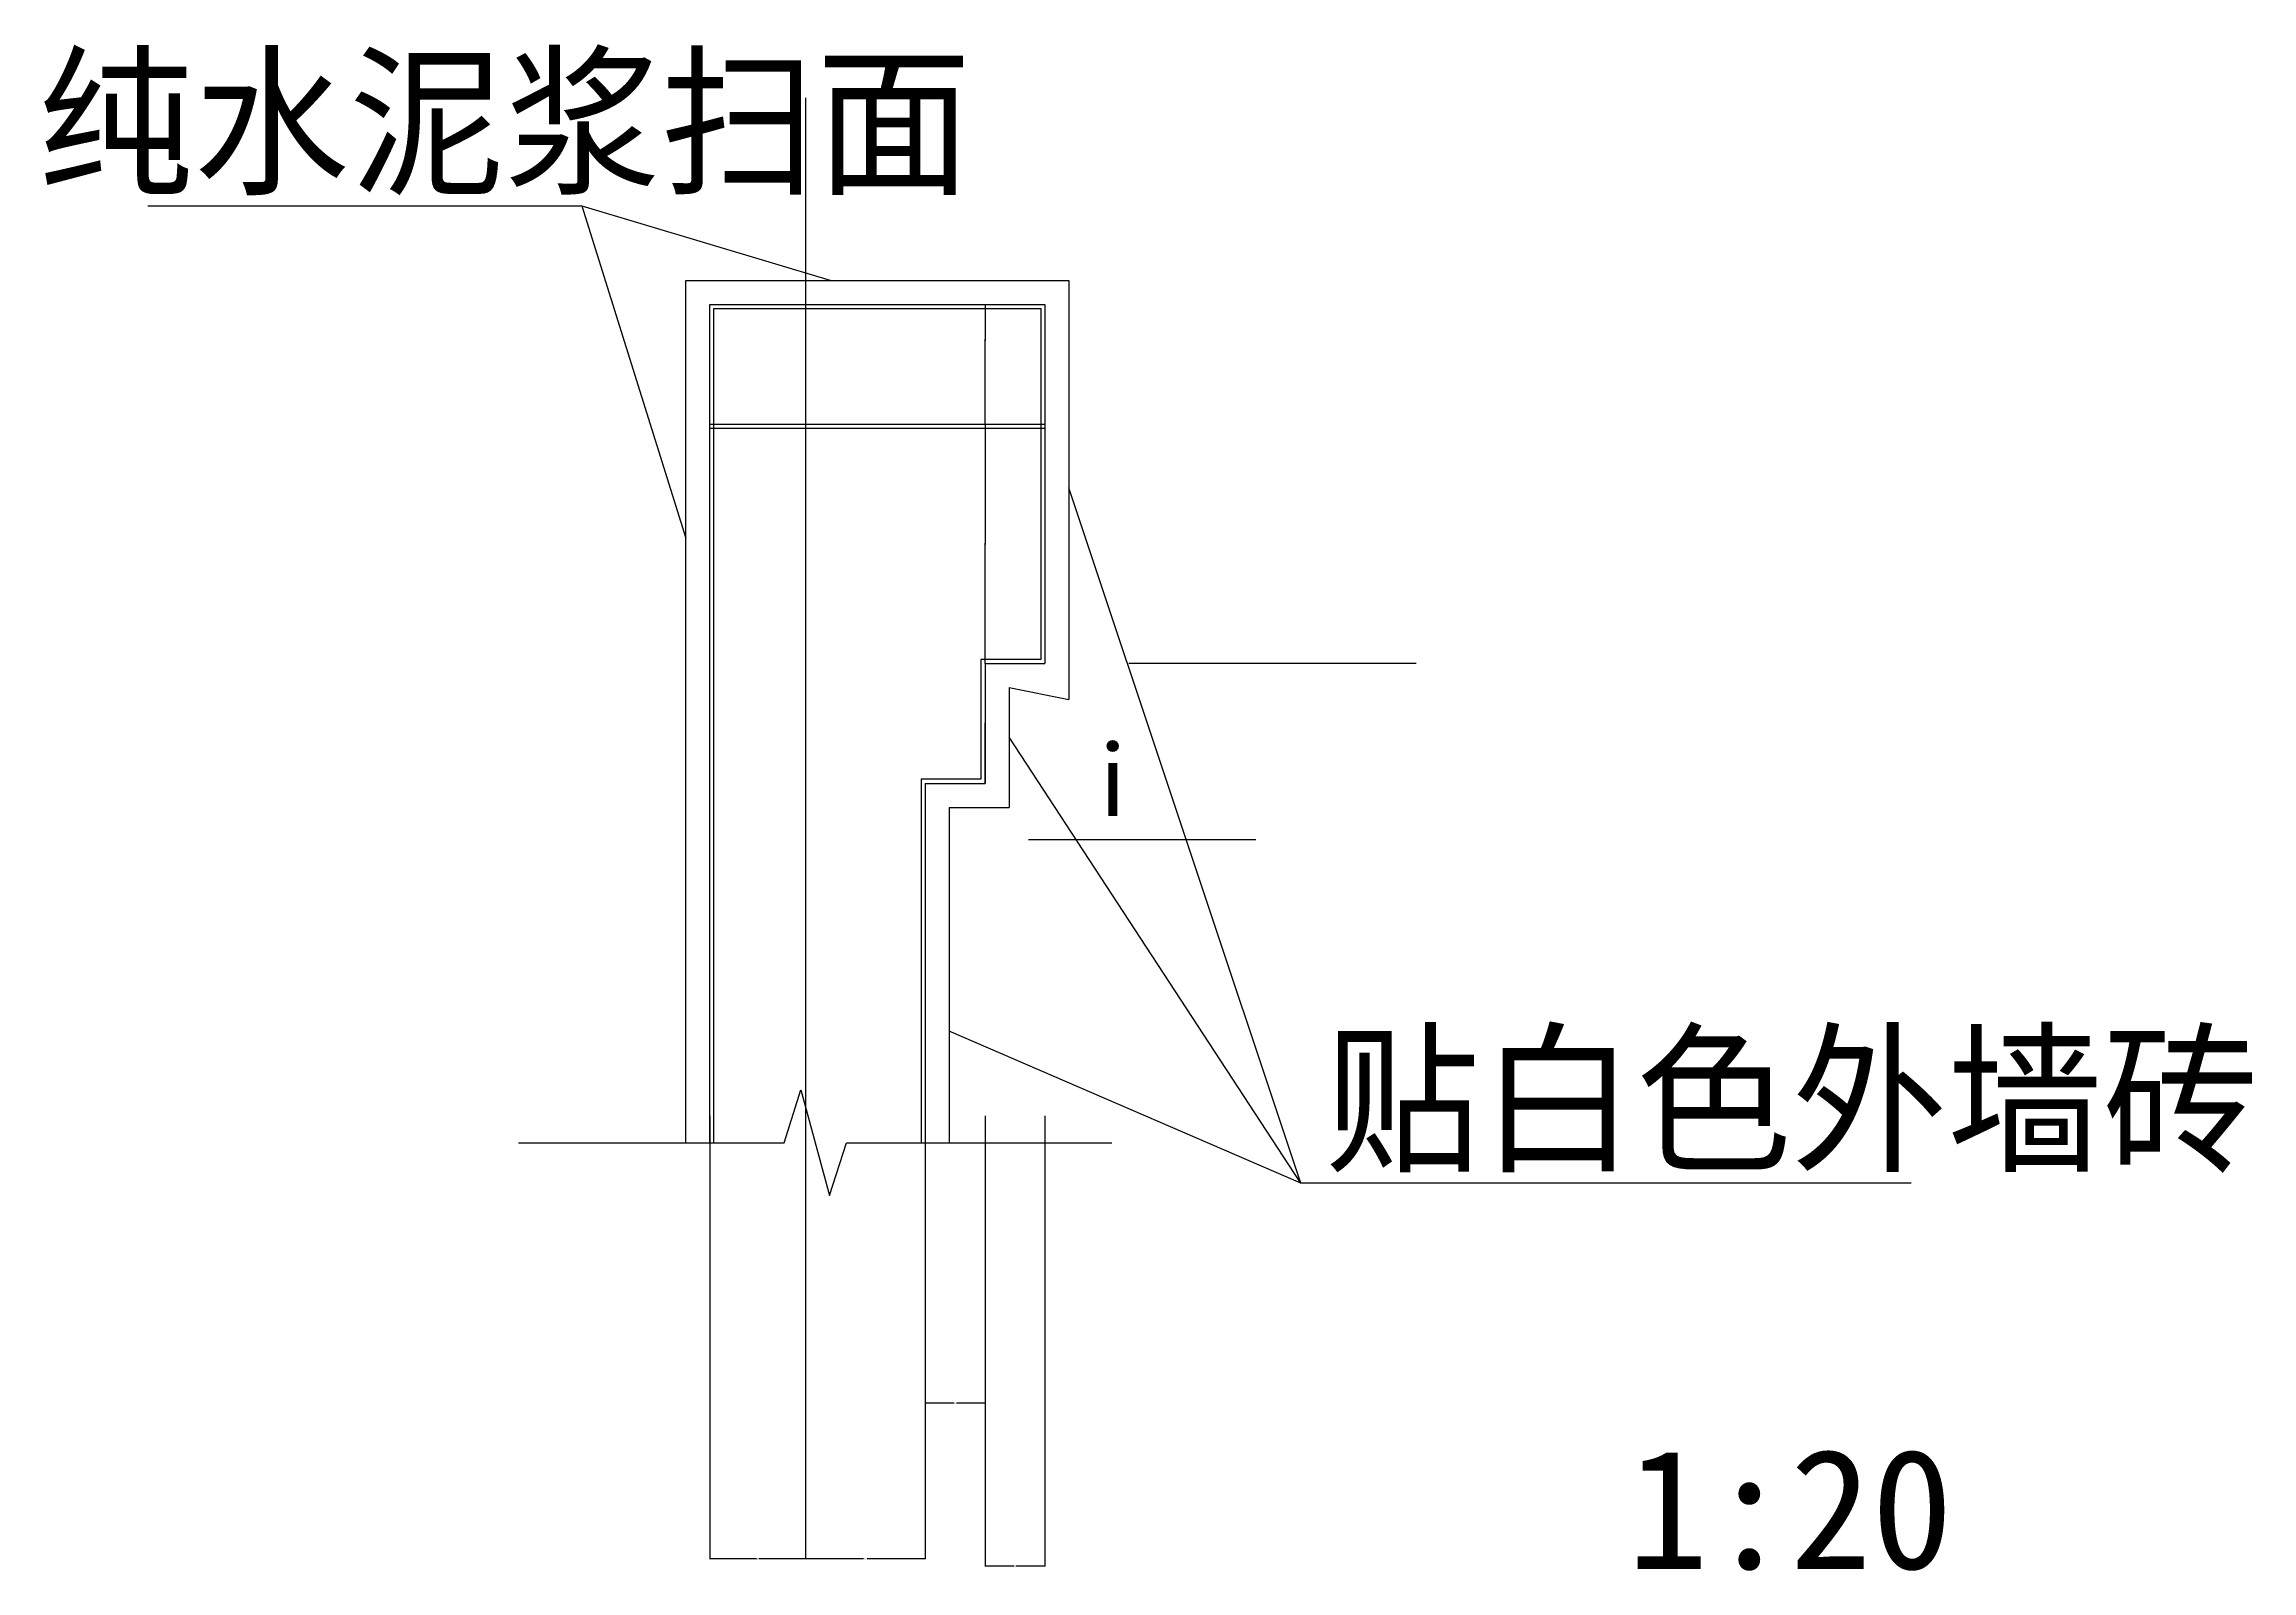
# Model space of a CAD drawing. Header units: metres. Extents: x -2526 to -682, y 1392 to 2667.
import ezdxf

# ---------------------------------------------------------------- set-up
doc = ezdxf.new("R2010")
doc.units = ezdxf.units.M
for name, color, linetype in [('DOTE', 1, 'Continuous'), ('PUB_DIM', 3, 'Continuous'), ('PUB_TEXT', 7, 'Continuous'), ('PUB_WALL', 255, 'Continuous'), ('S_OTHER', 7, 'Continuous'), ('S_SURFACE', 6, 'Continuous'), ('S_WALL', 255, 'Continuous')]:
    doc.layers.add(name, color=color, linetype=linetype)
doc.dimstyles.get("Standard").update_dxf_attribs({"dimtxt": 2.5, "dimasz": 2.5, "dimexe": 1.25, "dimexo": 0.625, "dimtad": 1, "dimcen": 2.5, "dimazin": 3, "dimtfac": 1, "dimtmove": 0, "dimatfit": 3})

# ---------------------------------------------------------------- blocks, each defined once
blk = doc.blocks.new('*D1')
for p, q in [((-1740, 1772.49), (-1740, 1396.26)), ((-1690, 1772.49), (-1690, 1396.26)), ((-1716, 1396.26), (-1740.25, 1396.26)), ((-1689.75, 1396.26), (-1714, 1396.26))]:
    blk.add_line(p, q)
at = {"layer": 'Defpoints'}
for p in [(-1740, 1772.49), (-1690, 1772.49), (-1690, 1396.26)]:
    blk.add_point(p, dxfattribs=at)
at = {"layer": 'PUB_DIM', "insert": (-1715, 1396.26), "char_height": 1, "attachment_point": 5}
blk.add_mtext('60', dxfattribs=at)
blk = doc.blocks.new('*D2')
for p, q in [((-1890, 1772.49), (-1890, 1402.49)), ((-1790, 1772.49), (-1790, 1402.49)), ((-1841.5, 1402.49), (-1890.25, 1402.49)), ((-1789.75, 1402.49), (-1838.5, 1402.49))]:
    blk.add_line(p, q)
at = {"layer": 'Defpoints'}
for p in [(-1890, 1772.49), (-1790, 1772.49), (-1790, 1402.49)]:
    blk.add_point(p, dxfattribs=at)
at = {"layer": 'PUB_DIM', "insert": (-1840, 1402.49), "char_height": 1, "attachment_point": 5}
blk.add_mtext('100', dxfattribs=at)
blk = doc.blocks.new('*D3')
for p, q in [((-1740, 2450), (-1740, 2420)), ((-1740.25, 2420), (-1740.5, 2420)), ((-1740, 2350), (-1740, 2420)), ((-1740, 2420), (-1740, 2420)), ((-1739.75, 2420), (-1739.5, 2420))]:
    blk.add_line(p, q)
at = {"layer": 'Defpoints'}
for p in [(-1740, 2450), (-1740, 2420), (-1740, 2350)]:
    blk.add_point(p, dxfattribs=at)
at = {"layer": 'PUB_DIM', "insert": (-1740, 2421.125), "char_height": 1, "attachment_point": 5}
blk.add_mtext('0', dxfattribs=at)
blk = doc.blocks.new('*D4')
for p, q in [((-1970, 1772.49), (-1970, 1402.49)), ((-1890, 1772.49), (-1890, 1402.49)), ((-1931, 1402.49), (-1970.25, 1402.49)), ((-1889.75, 1402.49), (-1929, 1402.49))]:
    blk.add_line(p, q)
at = {"layer": 'Defpoints'}
for p in [(-1970, 1772.49), (-1890, 1772.49), (-1890, 1402.49)]:
    blk.add_point(p, dxfattribs=at)
at = {"layer": 'PUB_DIM', "insert": (-1930, 1402.49), "char_height": 1, "attachment_point": 5}
blk.add_mtext('80', dxfattribs=at)
blk = doc.blocks.new('*D5')
for p, q in [((-1740, 2350), (-1740, 2250)), ((-1740.25, 2250), (-1740.5, 2250)), ((-1740, 2150), (-1740, 2250)), ((-1740, 2250), (-1740, 2250)), ((-1739.75, 2250), (-1739.5, 2250))]:
    blk.add_line(p, q)
at = {"layer": 'Defpoints'}
for p in [(-1740, 2350), (-1740, 2250), (-1740, 2150)]:
    blk.add_point(p, dxfattribs=at)
at = {"layer": 'PUB_DIM', "insert": (-1740, 2251.125), "char_height": 1, "attachment_point": 5}
blk.add_mtext('0', dxfattribs=at)
blk = doc.blocks.new('*D6')
for p, q in [((-1740, 2150), (-1740, 2100)), ((-1740.25, 2100), (-1740.5, 2100)), ((-1740, 2050), (-1740, 2100)), ((-1740, 2100), (-1740, 2100)), ((-1739.75, 2100), (-1739.5, 2100))]:
    blk.add_line(p, q)
at = {"layer": 'Defpoints'}
for p in [(-1740, 2150), (-1740, 2100), (-1740, 2050)]:
    blk.add_point(p, dxfattribs=at)
at = {"layer": 'PUB_DIM', "insert": (-1740, 2101.125), "char_height": 1, "attachment_point": 5}
blk.add_mtext('0', dxfattribs=at)
blk = doc.blocks.new('*D7')
for p, q in [((-1790, 1772.49), (-1790, 1532.49)), ((-1740, 1772.49), (-1740, 1532.49)), ((-1766, 1532.49), (-1790.25, 1532.49)), ((-1739.75, 1532.49), (-1764, 1532.49))]:
    blk.add_line(p, q)
at = {"layer": 'Defpoints'}
for p in [(-1790, 1772.49), (-1740, 1772.49), (-1740, 1532.49)]:
    blk.add_point(p, dxfattribs=at)
at = {"layer": 'PUB_DIM', "insert": (-1765, 1532.49), "char_height": 1, "attachment_point": 5}
blk.add_mtext('60', dxfattribs=at)

msp = doc.modelspace()

# ---------------------------------------------------------------- hatches: boundary and pattern name
at = {"layer": 'S_SURFACE'}
h = msp.add_hatch(dxfattribs=at)
h.set_pattern_fill('ANSI31', scale=500)
h.paths.add_polyline_path([(-1890, 1779.91), (-1869.84, 1706), (-1855.84, 1750), (-1793.5, 1750), (-1793.5, 2053.5), (-1743.5, 2053.5), (-1743.5, 2153.5), (-1693.5, 2153.5), (-1693.5, 2346.5), (-1890, 2346.5)])
h.paths.add_polyline_path([(-1890, 2346.5), (-1966.5, 2346.5), (-1966.5, 1750), (-1907.84, 1750), (-1893.84, 1794), (-1890, 1779.91)])

# ---------------------------------------------------------------- linework, layer by layer
at = {"layer": 'DOTE'}
msp.add_line((-1890, 2622.49), (-1890, 1472.49), dxfattribs=at)
at = {"layer": 'PUB_DIM'}
msp.add_line((-1379.88, 2150), (-1620, 2150), dxfattribs=at)
msp.add_lwpolyline([(-1513.81, 2002.74), (-1703.81, 2002.74)], dxfattribs=at)
at = {"layer": 'PUB_WALL'}
for points in [[(-1966.5, 1750), (-1966.5, 2446.5), (-1693.5, 2446.5), (-1693.5, 2153.5), (-1743.5, 2153.5), (-1743.5, 2053.5), (-1793.5, 2053.5), (-1793.5, 1750)], [(-1970, 2346.5), (-1690, 2346.5)]]:
    msp.add_lwpolyline(points, dxfattribs=at)
at = {"layer": 'S_OTHER'}
for p, q in [((-1907.84, 1750), (-1893.84, 1794)), ((-1893.84, 1794), (-1869.84, 1706)), ((-2129.68, 1750), (-1907.84, 1750)), ((-1869.84, 1706), (-1855.84, 1750)), ((-1855.84, 1750), (-1634, 1750))]:
    msp.add_line(p, q, dxfattribs=at)
at = {"layer": 'S_SURFACE'}
for p, q in [((-2439.49, 2532.15), (-2076.96, 2532.15)), ((-2076.96, 2532.15), (-1868.44, 2470)), ((-2076.96, 2532.15), (-1990, 2254.81)), ((-1990, 2470), (-1670, 2470)), ((-1990, 1750), (-1990, 2470)), ((-1670, 2470), (-1670, 2120)), ((-1476.37, 1716.23), (-1670, 2296.85)), ((-1720, 2130), (-1670, 2120)), ((-1720, 2130), (-1720, 2030)), ((-1476.37, 1716.23), (-1720, 2088.56)), ((-1770, 2030), (-1770, 1750)), ((-1770, 2030), (-1720, 2030)), ((-1476.37, 1716.23), (-1770, 1843.08)), ((-966.37, 1716.23), (-1476.37, 1716.23))]:
    msp.add_line(p, q, dxfattribs=at)
at = {"layer": 'S_WALL'}
for p, q in [((-1970, 1750), (-1970, 2450)), ((-1970, 2450), (-1690, 2450)), ((-1690, 2450), (-1690, 2150)), ((-1970, 2350), (-1690, 2350)), ((-1740, 2150), (-1740, 2050)), ((-1740, 2150), (-1690, 2150)), ((-1790, 2050), (-1790, 1750)), ((-1790, 2050), (-1740, 2050))]:
    msp.add_line(p, q, dxfattribs=at)

# ---------------------------------------------------------------- texts
at = {"layer": 'PUB_TEXT'}
for s, height, p in [('纯水泥浆扫面', 100, (-2531.18, 2552.15)), ('i', 60, (-1653.81, 2022.74)), ('贴白色外墙砖', 100, (-1456.37, 1736.23)), ('1:20', 100, (-1203.67, 1394.11))]:
    msp.add_text(s, height=height, dxfattribs=at).set_placement(p)

# ---------------------------------------------------------------- dimensions: what is measured, and where the dimension line sits
at = {"layer": 'PUB_DIM'}
for base, p1, p2, picture, middle in [((-1740, 2420), (-1740, 2450), (-1740, 2350), '*D3', (-1740, 2421.125)), ((-1740, 2250), (-1740, 2350), (-1740, 2150), '*D5', (-1740, 2251.125)), ((-1740, 2100), (-1740, 2150), (-1740, 2050), '*D6', (-1740, 2101.125)), ((-1890, 1402.49), (-1890, 1772.49), (-1970, 1772.49), '*D4', (-1930, 1402.49)), ((-1790, 1402.49), (-1790, 1772.49), (-1890, 1772.49), '*D2', (-1840, 1402.49))]:
    dim = msp.add_linear_dim(base=base, p1=p1, p2=p2, dimstyle='Standard', dxfattribs=at)
    dim.commit()
    dim.dimension.update_dxf_attribs({"geometry": picture, "text_midpoint": middle})
for base, p1, p2, picture, middle in [((-1740, 1532.49), (-1740, 1772.49), (-1790, 1772.49), '*D7', (-1765, 1532.49)), ((-1690, 1396.26), (-1690, 1772.49), (-1740, 1772.49), '*D1', (-1715, 1396.26))]:
    dim = msp.add_linear_dim(base=base, p1=p1, p2=p2, text='60', dimstyle='Standard', dxfattribs=at)
    dim.commit()
    dim.dimension.update_dxf_attribs({"geometry": picture, "text_midpoint": middle})

doc.saveas('drawing.dxf')
